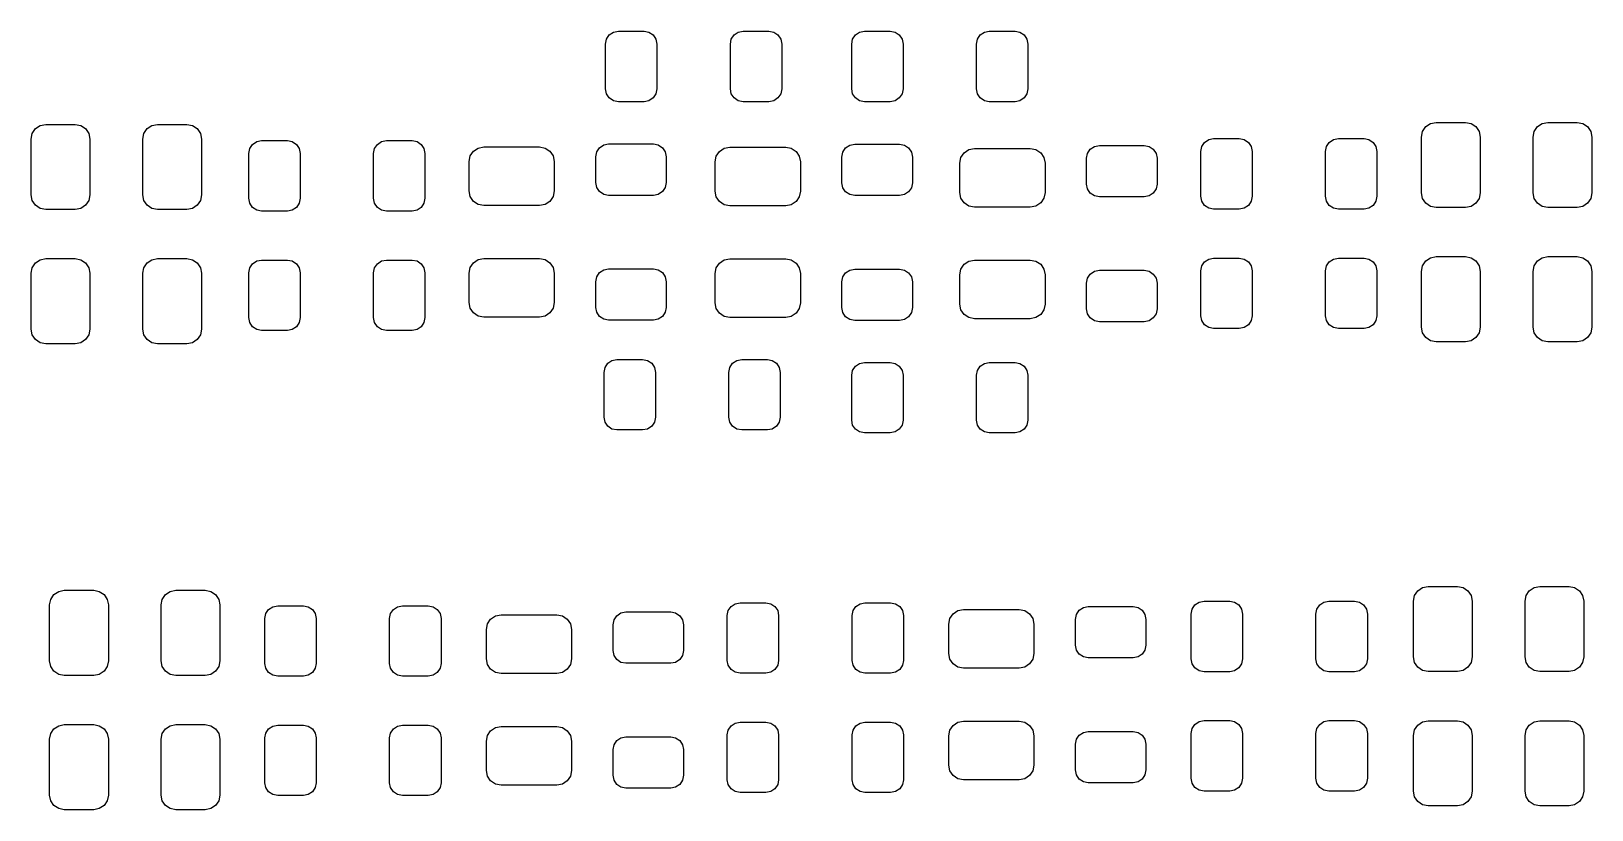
# Model space of a CAD drawing. Extents: x 5.51 to 6.56, y -3.89 to -3.37.
import ezdxf

# ---------------------------------------------------------------- set-up
doc = ezdxf.new("R2010")
doc.units = 0
doc.header["$MEASUREMENT"] = 0
doc.layers.add('BLACK', color=7, linetype='CONTINUOUS')

msp = doc.modelspace()

# ---------------------------------------------------------------- linework, layer by layer
at = {"layer": 'BLACK', "linetype": 'CONTINUOUS'}
for p, q in [((5.89415, -3.381), (5.89481, -3.3777)), ((5.89481, -3.3777), (5.89667, -3.37491)), ((5.89667, -3.37491), (5.89947, -3.37304)), ((5.89947, -3.37304), (5.90276, -3.37239)), ((5.90276, -3.37239), (5.91999, -3.37239)), ((5.91999, -3.37239), (5.92328, -3.37304)), ((5.92328, -3.37304), (5.92608, -3.37491)), ((5.92608, -3.37491), (5.92794, -3.3777)), ((5.92794, -3.3777), (5.9286, -3.381)), ((5.97781, -3.381), (5.97847, -3.3777)), ((5.97847, -3.3777), (5.98033, -3.37491)), ((5.98033, -3.37491), (5.98313, -3.37304)), ((5.98313, -3.37304), (5.98642, -3.37239)), ((5.98642, -3.37239), (6.00365, -3.37239)), ((6.00365, -3.37239), (6.00694, -3.37304)), ((6.00694, -3.37304), (6.00974, -3.37491)), ((6.00974, -3.37491), (6.0116, -3.3777)), ((6.0116, -3.3777), (6.01226, -3.381)), ((6.05915, -3.381), (6.05981, -3.3777)), ((6.05981, -3.3777), (6.06167, -3.37491)), ((6.06167, -3.37491), (6.06447, -3.37304)), ((6.06447, -3.37304), (6.06776, -3.37239)), ((6.06776, -3.37239), (6.08499, -3.37239)), ((6.08499, -3.37239), (6.08828, -3.37304)), ((6.08828, -3.37304), (6.09108, -3.37491)), ((6.09108, -3.37491), (6.09294, -3.3777)), ((6.09294, -3.3777), (6.0936, -3.381)), ((6.14281, -3.381), (6.14347, -3.3777)), ((6.14347, -3.3777), (6.14533, -3.37491)), ((6.14533, -3.37491), (6.14813, -3.37304)), ((6.14813, -3.37304), (6.15142, -3.37239)), ((6.15142, -3.37239), (6.16865, -3.37239)), ((6.16865, -3.37239), (6.17194, -3.37304)), ((6.17194, -3.37304), (6.17474, -3.37491)), ((6.17474, -3.37491), (6.1766, -3.3777)), ((6.1766, -3.3777), (6.17726, -3.381)), ((5.89415, -3.41102), (5.89415, -3.381)), ((5.9286, -3.381), (5.9286, -3.41102)), ((5.97781, -3.41102), (5.97781, -3.381)), ((6.01226, -3.381), (6.01226, -3.41102)), ((6.05915, -3.41102), (6.05915, -3.381)), ((6.0936, -3.381), (6.0936, -3.41102)), ((6.14281, -3.41102), (6.14281, -3.381)), ((6.17726, -3.381), (6.17726, -3.41102)), ((5.89481, -3.41431), (5.89415, -3.41102)), ((5.89667, -3.41711), (5.89481, -3.41431)), ((5.89947, -3.41897), (5.89667, -3.41711)), ((5.90276, -3.41963), (5.89947, -3.41897)), ((5.91999, -3.41963), (5.90276, -3.41963)), ((5.92328, -3.41897), (5.91999, -3.41963)), ((5.92608, -3.41711), (5.92328, -3.41897)), ((5.92794, -3.41431), (5.92608, -3.41711)), ((5.9286, -3.41102), (5.92794, -3.41431)), ((5.97847, -3.41431), (5.97781, -3.41102)), ((5.98033, -3.41711), (5.97847, -3.41431)), ((5.98313, -3.41897), (5.98033, -3.41711)), ((5.98642, -3.41963), (5.98313, -3.41897)), ((6.00365, -3.41963), (5.98642, -3.41963)), ((6.00694, -3.41897), (6.00365, -3.41963)), ((6.00974, -3.41711), (6.00694, -3.41897)), ((6.0116, -3.41431), (6.00974, -3.41711)), ((6.01226, -3.41102), (6.0116, -3.41431)), ((6.05981, -3.41431), (6.05915, -3.41102)), ((6.06167, -3.41711), (6.05981, -3.41431)), ((6.06447, -3.41897), (6.06167, -3.41711)), ((6.06776, -3.41963), (6.06447, -3.41897)), ((6.08499, -3.41963), (6.06776, -3.41963)), ((6.08828, -3.41897), (6.08499, -3.41963)), ((6.09108, -3.41711), (6.08828, -3.41897)), ((6.09294, -3.41431), (6.09108, -3.41711)), ((6.0936, -3.41102), (6.09294, -3.41431)), ((6.14347, -3.41431), (6.14281, -3.41102)), ((6.14533, -3.41711), (6.14347, -3.41431)), ((6.14813, -3.41897), (6.14533, -3.41711)), ((6.15142, -3.41963), (6.14813, -3.41897)), ((6.16865, -3.41963), (6.15142, -3.41963)), ((6.17194, -3.41897), (6.16865, -3.41963)), ((6.17474, -3.41711), (6.17194, -3.41897)), ((6.1766, -3.41431), (6.17474, -3.41711)), ((6.17726, -3.41102), (6.1766, -3.41431)), ((5.50914, -3.44464), (5.50989, -3.44087)), ((5.50989, -3.44087), (5.51202, -3.43768)), ((5.51202, -3.43768), (5.51521, -3.43554)), ((5.51521, -3.43554), (5.51898, -3.4348)), ((5.51898, -3.4348), (5.53867, -3.4348)), ((5.53867, -3.4348), (5.54243, -3.43554)), ((5.54243, -3.43554), (5.54563, -3.43768)), ((5.54563, -3.43768), (5.54776, -3.44087)), ((5.54776, -3.44087), (5.54851, -3.44464)), ((5.58394, -3.44464), (5.58469, -3.44087)), ((5.58469, -3.44087), (5.58682, -3.43768)), ((5.58682, -3.43768), (5.59002, -3.43554)), ((5.59002, -3.43554), (5.59378, -3.4348)), ((5.59378, -3.4348), (5.61347, -3.4348)), ((5.61347, -3.4348), (5.61724, -3.43554)), ((5.61724, -3.43554), (5.62043, -3.43768)), ((5.62043, -3.43768), (5.62256, -3.44087)), ((5.62256, -3.44087), (5.62331, -3.44464)), ((6.44112, -3.44331), (6.44187, -3.43954)), ((6.44187, -3.43954), (6.444, -3.43635)), ((6.444, -3.43635), (6.44719, -3.43421)), ((6.44719, -3.43421), (6.45096, -3.43346)), ((6.45096, -3.43346), (6.47065, -3.43346)), ((6.47065, -3.43346), (6.47441, -3.43421)), ((6.47441, -3.43421), (6.47761, -3.43635)), ((6.47761, -3.43635), (6.47974, -3.43954)), ((6.47974, -3.43954), (6.48049, -3.44331)), ((6.51592, -3.44331), (6.51667, -3.43954)), ((6.51667, -3.43954), (6.5188, -3.43635)), ((6.5188, -3.43635), (6.522, -3.43421)), ((6.522, -3.43421), (6.52576, -3.43346)), ((6.52576, -3.43346), (6.54545, -3.43346)), ((6.54545, -3.43346), (6.54922, -3.43421)), ((6.54922, -3.43421), (6.55241, -3.43635)), ((6.55241, -3.43635), (6.55454, -3.43954)), ((6.55454, -3.43954), (6.55529, -3.44331)), ((5.50914, -3.48204), (5.50914, -3.44464)), ((5.54851, -3.44464), (5.54851, -3.48204)), ((5.58394, -3.48204), (5.58394, -3.44464)), ((5.62331, -3.44464), (5.62331, -3.48204)), ((5.655, -3.45433), (5.65566, -3.45103)), ((5.65566, -3.45103), (5.65752, -3.44824)), ((5.65752, -3.44824), (5.66032, -3.44637)), ((5.66032, -3.44637), (5.66361, -3.44572)), ((5.66361, -3.44572), (5.68084, -3.44572)), ((5.68084, -3.44572), (5.68413, -3.44637)), ((5.68413, -3.44637), (5.68693, -3.44824)), ((5.68693, -3.44824), (5.68879, -3.45103)), ((5.68879, -3.45103), (5.68945, -3.45433)), ((5.73866, -3.45433), (5.73932, -3.45103)), ((5.73932, -3.45103), (5.74118, -3.44824)), ((5.74118, -3.44824), (5.74398, -3.44637)), ((5.74398, -3.44637), (5.74727, -3.44572)), ((5.74727, -3.44572), (5.7645, -3.44572)), ((5.7645, -3.44572), (5.76779, -3.44637)), ((5.76779, -3.44637), (5.77059, -3.44824)), ((5.77059, -3.44824), (5.77245, -3.45103)), ((5.77245, -3.45103), (5.77311, -3.45433)), ((5.80554, -3.4528), (5.80874, -3.45067)), ((5.80874, -3.45067), (5.8125, -3.44992)), ((5.8125, -3.44992), (5.84991, -3.44992)), ((5.84991, -3.44992), (5.85367, -3.45067)), ((5.85367, -3.45067), (5.85687, -3.4528)), ((5.88824, -3.45327), (5.89011, -3.45048)), ((5.89011, -3.45048), (5.8929, -3.44861)), ((5.8929, -3.44861), (5.89619, -3.44795)), ((5.89619, -3.44795), (5.92621, -3.44795)), ((5.92621, -3.44795), (5.92951, -3.44861)), ((5.92951, -3.44861), (5.9323, -3.45048)), ((5.9323, -3.45048), (5.93417, -3.45327)), ((5.97054, -3.45297), (5.97374, -3.45084)), ((5.97374, -3.45084), (5.9775, -3.45009)), ((5.9775, -3.45009), (6.01491, -3.45009)), ((6.01491, -3.45009), (6.01867, -3.45084)), ((6.01867, -3.45084), (6.02187, -3.45297)), ((6.05324, -3.45344), (6.05511, -3.45064)), ((6.05511, -3.45064), (6.0579, -3.44878)), ((6.0579, -3.44878), (6.06119, -3.44812)), ((6.06119, -3.44812), (6.09121, -3.44812)), ((6.09121, -3.44812), (6.09451, -3.44878)), ((6.09451, -3.44878), (6.0973, -3.45064)), ((6.0973, -3.45064), (6.09917, -3.45344)), ((6.13454, -3.4538), (6.13774, -3.45167)), ((6.13774, -3.45167), (6.1415, -3.45092)), ((6.1415, -3.45092), (6.17891, -3.45092)), ((6.17891, -3.45092), (6.18267, -3.45167)), ((6.18267, -3.45167), (6.18587, -3.4538)), ((6.21724, -3.45427), (6.21911, -3.45148)), ((6.21911, -3.45148), (6.2219, -3.44961)), ((6.2219, -3.44961), (6.22519, -3.44895)), ((6.22519, -3.44895), (6.25521, -3.44895)), ((6.25521, -3.44895), (6.25851, -3.44961)), ((6.25851, -3.44961), (6.2613, -3.45148)), ((6.2613, -3.45148), (6.26317, -3.45427)), ((6.29315, -3.453), (6.29381, -3.4497)), ((6.29381, -3.4497), (6.29567, -3.44691)), ((6.29567, -3.44691), (6.29847, -3.44504)), ((6.29847, -3.44504), (6.30176, -3.44439)), ((6.30176, -3.44439), (6.31899, -3.44439)), ((6.31899, -3.44439), (6.32228, -3.44504)), ((6.32228, -3.44504), (6.32508, -3.44691)), ((6.32508, -3.44691), (6.32694, -3.4497)), ((6.32694, -3.4497), (6.3276, -3.453)), ((6.37681, -3.453), (6.37747, -3.4497)), ((6.37747, -3.4497), (6.37933, -3.44691)), ((6.37933, -3.44691), (6.38213, -3.44504)), ((6.38213, -3.44504), (6.38542, -3.44439)), ((6.38542, -3.44439), (6.40265, -3.44439)), ((6.40265, -3.44439), (6.40594, -3.44504)), ((6.40594, -3.44504), (6.40874, -3.44691)), ((6.40874, -3.44691), (6.4106, -3.4497)), ((6.4106, -3.4497), (6.41126, -3.453)), ((6.44112, -3.48071), (6.44112, -3.44331)), ((6.48049, -3.44331), (6.48049, -3.48071)), ((6.51592, -3.48071), (6.51592, -3.44331)), ((6.55529, -3.44331), (6.55529, -3.48071)), ((5.655, -3.48435), (5.655, -3.45433)), ((5.68945, -3.45433), (5.68945, -3.48435)), ((5.73866, -3.48435), (5.73866, -3.45433)), ((5.77311, -3.45433), (5.77311, -3.48435)), ((5.80266, -3.45976), (5.80341, -3.456)), ((5.80266, -3.47945), (5.80266, -3.45976)), ((5.80341, -3.456), (5.80554, -3.4528)), ((5.85687, -3.4528), (5.859, -3.456)), ((5.859, -3.456), (5.85975, -3.45976)), ((5.85975, -3.45976), (5.85975, -3.47945)), ((5.88758, -3.45656), (5.88824, -3.45327)), ((5.88758, -3.47379), (5.88758, -3.45656)), ((5.93417, -3.45327), (5.93483, -3.45656)), ((5.93483, -3.45656), (5.93483, -3.47379)), ((5.96766, -3.45993), (5.96841, -3.45617)), ((5.96766, -3.47962), (5.96766, -3.45993)), ((5.96841, -3.45617), (5.97054, -3.45297)), ((6.02187, -3.45297), (6.024, -3.45617)), ((6.024, -3.45617), (6.02475, -3.45993)), ((6.02475, -3.45993), (6.02475, -3.47962)), ((6.05258, -3.45673), (6.05324, -3.45344)), ((6.05258, -3.47396), (6.05258, -3.45673)), ((6.09917, -3.45344), (6.09983, -3.45673)), ((6.09983, -3.45673), (6.09983, -3.47396)), ((6.13166, -3.46076), (6.13241, -3.457)), ((6.13166, -3.48045), (6.13166, -3.46076)), ((6.13241, -3.457), (6.13454, -3.4538)), ((6.18587, -3.4538), (6.188, -3.457)), ((6.188, -3.457), (6.18875, -3.46076)), ((6.18875, -3.46076), (6.18875, -3.48045)), ((6.21658, -3.45756), (6.21724, -3.45427)), ((6.21658, -3.47479), (6.21658, -3.45756)), ((6.26317, -3.45427), (6.26383, -3.45756)), ((6.26383, -3.45756), (6.26383, -3.47479)), ((6.29315, -3.48302), (6.29315, -3.453)), ((6.3276, -3.453), (6.3276, -3.48302)), ((6.37681, -3.48302), (6.37681, -3.453)), ((6.41126, -3.453), (6.41126, -3.48302)), ((5.50989, -3.48581), (5.50914, -3.48204)), ((5.54851, -3.48204), (5.54776, -3.48581)), ((5.58469, -3.48581), (5.58394, -3.48204)), ((5.62331, -3.48204), (5.62256, -3.48581)), ((5.80341, -3.48322), (5.80266, -3.47945)), ((5.80554, -3.48641), (5.80341, -3.48322)), ((5.859, -3.48322), (5.85687, -3.48641)), ((5.85975, -3.47945), (5.859, -3.48322)), ((5.88824, -3.47709), (5.88758, -3.47379)), ((5.89011, -3.47988), (5.88824, -3.47709)), ((5.8929, -3.48175), (5.89011, -3.47988)), ((5.89619, -3.4824), (5.8929, -3.48175)), ((5.92621, -3.4824), (5.89619, -3.4824)), ((5.92951, -3.48175), (5.92621, -3.4824)), ((5.9323, -3.47988), (5.92951, -3.48175)), ((5.93417, -3.47709), (5.9323, -3.47988)), ((5.93483, -3.47379), (5.93417, -3.47709)), ((5.96841, -3.48338), (5.96766, -3.47962)), ((5.97054, -3.48658), (5.96841, -3.48338)), ((6.024, -3.48338), (6.02187, -3.48658)), ((6.02475, -3.47962), (6.024, -3.48338)), ((6.05324, -3.47725), (6.05258, -3.47396)), ((6.05511, -3.48005), (6.05324, -3.47725)), ((6.0579, -3.48192), (6.05511, -3.48005)), ((6.06119, -3.48257), (6.0579, -3.48192)), ((6.09121, -3.48257), (6.06119, -3.48257)), ((6.09451, -3.48192), (6.09121, -3.48257)), ((6.0973, -3.48005), (6.09451, -3.48192)), ((6.09917, -3.47725), (6.0973, -3.48005)), ((6.09983, -3.47396), (6.09917, -3.47725)), ((6.13241, -3.48422), (6.13166, -3.48045)), ((6.18875, -3.48045), (6.188, -3.48422)), ((6.21724, -3.47809), (6.21658, -3.47479)), ((6.21911, -3.48088), (6.21724, -3.47809)), ((6.2219, -3.48275), (6.21911, -3.48088)), ((6.22519, -3.4834), (6.2219, -3.48275)), ((6.25521, -3.4834), (6.22519, -3.4834)), ((6.25851, -3.48275), (6.25521, -3.4834)), ((6.2613, -3.48088), (6.25851, -3.48275)), ((6.26317, -3.47809), (6.2613, -3.48088)), ((6.26383, -3.47479), (6.26317, -3.47809)), ((6.29381, -3.48631), (6.29315, -3.48302)), ((6.3276, -3.48302), (6.32694, -3.48631)), ((6.37747, -3.48631), (6.37681, -3.48302)), ((6.41126, -3.48302), (6.4106, -3.48631)), ((6.44187, -3.48448), (6.44112, -3.48071)), ((6.48049, -3.48071), (6.47974, -3.48448)), ((6.51667, -3.48448), (6.51592, -3.48071)), ((6.55529, -3.48071), (6.55454, -3.48448)), ((5.51202, -3.489), (5.50989, -3.48581)), ((5.51521, -3.49113), (5.51202, -3.489)), ((5.51898, -3.49188), (5.51521, -3.49113)), ((5.53867, -3.49188), (5.51898, -3.49188)), ((5.54243, -3.49113), (5.53867, -3.49188)), ((5.54563, -3.489), (5.54243, -3.49113)), ((5.54776, -3.48581), (5.54563, -3.489)), ((5.58682, -3.489), (5.58469, -3.48581)), ((5.59002, -3.49113), (5.58682, -3.489)), ((5.59378, -3.49188), (5.59002, -3.49113)), ((5.61347, -3.49188), (5.59378, -3.49188)), ((5.61724, -3.49113), (5.61347, -3.49188)), ((5.62043, -3.489), (5.61724, -3.49113)), ((5.62256, -3.48581), (5.62043, -3.489)), ((5.65566, -3.48764), (5.655, -3.48435)), ((5.65752, -3.49044), (5.65566, -3.48764)), ((5.66032, -3.49231), (5.65752, -3.49044)), ((5.66361, -3.49296), (5.66032, -3.49231)), ((5.68084, -3.49296), (5.66361, -3.49296)), ((5.68413, -3.49231), (5.68084, -3.49296)), ((5.68693, -3.49044), (5.68413, -3.49231)), ((5.68879, -3.48764), (5.68693, -3.49044)), ((5.68945, -3.48435), (5.68879, -3.48764)), ((5.73932, -3.48764), (5.73866, -3.48435)), ((5.74118, -3.49044), (5.73932, -3.48764)), ((5.74398, -3.49231), (5.74118, -3.49044)), ((5.74727, -3.49296), (5.74398, -3.49231)), ((5.7645, -3.49296), (5.74727, -3.49296)), ((5.76779, -3.49231), (5.7645, -3.49296)), ((5.77059, -3.49044), (5.76779, -3.49231)), ((5.77245, -3.48764), (5.77059, -3.49044)), ((5.77311, -3.48435), (5.77245, -3.48764)), ((5.80874, -3.48854), (5.80554, -3.48641)), ((5.8125, -3.48929), (5.80874, -3.48854)), ((5.84991, -3.48929), (5.8125, -3.48929)), ((5.85367, -3.48854), (5.84991, -3.48929)), ((5.85687, -3.48641), (5.85367, -3.48854)), ((5.97374, -3.48871), (5.97054, -3.48658)), ((5.9775, -3.48946), (5.97374, -3.48871)), ((6.01491, -3.48946), (5.9775, -3.48946)), ((6.01867, -3.48871), (6.01491, -3.48946)), ((6.02187, -3.48658), (6.01867, -3.48871)), ((6.13454, -3.48741), (6.13241, -3.48422)), ((6.13774, -3.48954), (6.13454, -3.48741)), ((6.1415, -3.49029), (6.13774, -3.48954)), ((6.17891, -3.49029), (6.1415, -3.49029)), ((6.18267, -3.48954), (6.17891, -3.49029)), ((6.18587, -3.48741), (6.18267, -3.48954)), ((6.188, -3.48422), (6.18587, -3.48741)), ((6.29567, -3.48911), (6.29381, -3.48631)), ((6.29847, -3.49097), (6.29567, -3.48911)), ((6.30176, -3.49163), (6.29847, -3.49097)), ((6.31899, -3.49163), (6.30176, -3.49163)), ((6.32228, -3.49097), (6.31899, -3.49163)), ((6.32508, -3.48911), (6.32228, -3.49097)), ((6.32694, -3.48631), (6.32508, -3.48911)), ((6.37933, -3.48911), (6.37747, -3.48631)), ((6.38213, -3.49097), (6.37933, -3.48911)), ((6.38542, -3.49163), (6.38213, -3.49097)), ((6.40265, -3.49163), (6.38542, -3.49163)), ((6.40594, -3.49097), (6.40265, -3.49163)), ((6.40874, -3.48911), (6.40594, -3.49097)), ((6.4106, -3.48631), (6.40874, -3.48911)), ((6.444, -3.48767), (6.44187, -3.48448)), ((6.44719, -3.4898), (6.444, -3.48767)), ((6.45096, -3.49055), (6.44719, -3.4898)), ((6.47065, -3.49055), (6.45096, -3.49055)), ((6.47441, -3.4898), (6.47065, -3.49055)), ((6.47761, -3.48767), (6.47441, -3.4898)), ((6.47974, -3.48448), (6.47761, -3.48767)), ((6.5188, -3.48767), (6.51667, -3.48448)), ((6.522, -3.4898), (6.5188, -3.48767)), ((6.52576, -3.49055), (6.522, -3.4898)), ((6.54545, -3.49055), (6.52576, -3.49055)), ((6.54922, -3.4898), (6.54545, -3.49055)), ((6.55241, -3.48767), (6.54922, -3.4898)), ((6.55454, -3.48448), (6.55241, -3.48767)), ((5.51521, -3.52554), (5.51898, -3.5248)), ((5.51898, -3.5248), (5.53867, -3.5248)), ((5.53867, -3.5248), (5.54243, -3.52554)), ((5.59002, -3.52554), (5.59378, -3.5248)), ((5.59378, -3.5248), (5.61347, -3.5248)), ((5.61347, -3.5248), (5.61724, -3.52554)), ((5.80554, -3.52761), (5.80874, -3.52547)), ((5.80874, -3.52547), (5.8125, -3.52472)), ((5.8125, -3.52472), (5.84991, -3.52472)), ((5.84991, -3.52472), (5.85367, -3.52547)), ((5.85367, -3.52547), (5.85687, -3.52761)), ((5.97374, -3.52564), (5.9775, -3.52489)), ((5.9775, -3.52489), (6.01491, -3.52489)), ((6.01491, -3.52489), (6.01867, -3.52564)), ((6.29567, -3.52691), (6.29847, -3.52504)), ((6.29847, -3.52504), (6.30176, -3.52439)), ((6.30176, -3.52439), (6.31899, -3.52439)), ((6.31899, -3.52439), (6.32228, -3.52504)), ((6.32228, -3.52504), (6.32508, -3.52691)), ((6.37933, -3.52691), (6.38213, -3.52504)), ((6.38213, -3.52504), (6.38542, -3.52439)), ((6.38542, -3.52439), (6.40265, -3.52439)), ((6.40265, -3.52439), (6.40594, -3.52504)), ((6.40594, -3.52504), (6.40874, -3.52691)), ((6.444, -3.52635), (6.44719, -3.52421)), ((6.44719, -3.52421), (6.45096, -3.52346)), ((6.45096, -3.52346), (6.47065, -3.52346)), ((6.47065, -3.52346), (6.47441, -3.52421)), ((6.47441, -3.52421), (6.47761, -3.52635)), ((6.5188, -3.52635), (6.522, -3.52421)), ((6.522, -3.52421), (6.52576, -3.52346)), ((6.52576, -3.52346), (6.54545, -3.52346)), ((6.54545, -3.52346), (6.54922, -3.52421)), ((6.54922, -3.52421), (6.55241, -3.52635)), ((5.50914, -3.53464), (5.50989, -3.53087)), ((5.50914, -3.57204), (5.50914, -3.53464)), ((5.50989, -3.53087), (5.51202, -3.52768)), ((5.51202, -3.52768), (5.51521, -3.52554)), ((5.54243, -3.52554), (5.54563, -3.52768)), ((5.54563, -3.52768), (5.54776, -3.53087)), ((5.54776, -3.53087), (5.54851, -3.53464)), ((5.54851, -3.53464), (5.54851, -3.57204)), ((5.58394, -3.53464), (5.58469, -3.53087)), ((5.58394, -3.57204), (5.58394, -3.53464)), ((5.58469, -3.53087), (5.58682, -3.52768)), ((5.58682, -3.52768), (5.59002, -3.52554)), ((5.61724, -3.52554), (5.62043, -3.52768)), ((5.62043, -3.52768), (5.62256, -3.53087)), ((5.62256, -3.53087), (5.62331, -3.53464)), ((5.62331, -3.53464), (5.62331, -3.57204)), ((5.655, -3.53433), (5.65566, -3.53103)), ((5.655, -3.56435), (5.655, -3.53433)), ((5.65566, -3.53103), (5.65752, -3.52824)), ((5.65752, -3.52824), (5.66032, -3.52637)), ((5.66032, -3.52637), (5.66361, -3.52572)), ((5.66361, -3.52572), (5.68084, -3.52572)), ((5.68084, -3.52572), (5.68413, -3.52637)), ((5.68413, -3.52637), (5.68693, -3.52824)), ((5.68693, -3.52824), (5.68879, -3.53103)), ((5.68879, -3.53103), (5.68945, -3.53433)), ((5.68945, -3.53433), (5.68945, -3.56435)), ((5.73866, -3.53433), (5.73932, -3.53103)), ((5.73866, -3.56435), (5.73866, -3.53433)), ((5.73932, -3.53103), (5.74118, -3.52824)), ((5.74118, -3.52824), (5.74398, -3.52637)), ((5.74398, -3.52637), (5.74727, -3.52572)), ((5.74727, -3.52572), (5.7645, -3.52572)), ((5.7645, -3.52572), (5.76779, -3.52637)), ((5.76779, -3.52637), (5.77059, -3.52824)), ((5.77059, -3.52824), (5.77245, -3.53103)), ((5.77245, -3.53103), (5.77311, -3.53433)), ((5.77311, -3.53433), (5.77311, -3.56435)), ((5.80266, -3.53457), (5.80341, -3.5308)), ((5.80266, -3.55425), (5.80266, -3.53457)), ((5.80341, -3.5308), (5.80554, -3.52761)), ((5.85687, -3.52761), (5.859, -3.5308)), ((5.859, -3.5308), (5.85975, -3.53457)), ((5.85975, -3.53457), (5.85975, -3.55425)), ((5.88824, -3.53693), (5.89011, -3.53414)), ((5.89011, -3.53414), (5.8929, -3.53227)), ((5.8929, -3.53227), (5.89619, -3.53161)), ((5.89619, -3.53161), (5.92621, -3.53161)), ((5.92621, -3.53161), (5.92951, -3.53227)), ((5.92951, -3.53227), (5.9323, -3.53414)), ((5.9323, -3.53414), (5.93417, -3.53693)), ((5.96766, -3.53474), (5.96841, -3.53097)), ((5.96766, -3.55442), (5.96766, -3.53474)), ((5.96841, -3.53097), (5.97054, -3.52778)), ((5.97054, -3.52778), (5.97374, -3.52564)), ((6.01867, -3.52564), (6.02187, -3.52778)), ((6.02187, -3.52778), (6.024, -3.53097)), ((6.024, -3.53097), (6.02475, -3.53474)), ((6.02475, -3.53474), (6.02475, -3.55442)), ((6.05324, -3.5371), (6.05511, -3.53431)), ((6.05511, -3.53431), (6.0579, -3.53244)), ((6.0579, -3.53244), (6.06119, -3.53178)), ((6.06119, -3.53178), (6.09121, -3.53178)), ((6.09121, -3.53178), (6.09451, -3.53244)), ((6.09451, -3.53244), (6.0973, -3.53431)), ((6.0973, -3.53431), (6.09917, -3.5371)), ((6.13166, -3.53557), (6.13241, -3.5318)), ((6.13166, -3.55525), (6.13166, -3.53557)), ((6.13241, -3.5318), (6.13454, -3.52861)), ((6.13454, -3.52861), (6.13774, -3.52647)), ((6.13774, -3.52647), (6.1415, -3.52572)), ((6.1415, -3.52572), (6.17891, -3.52572)), ((6.17891, -3.52572), (6.18267, -3.52647)), ((6.18267, -3.52647), (6.18587, -3.52861)), ((6.18587, -3.52861), (6.188, -3.5318)), ((6.188, -3.5318), (6.18875, -3.53557)), ((6.18875, -3.53557), (6.18875, -3.55525)), ((6.21724, -3.53793), (6.21911, -3.53514)), ((6.21911, -3.53514), (6.2219, -3.53327)), ((6.2219, -3.53327), (6.22519, -3.53261)), ((6.22519, -3.53261), (6.25521, -3.53261)), ((6.25521, -3.53261), (6.25851, -3.53327)), ((6.25851, -3.53327), (6.2613, -3.53514)), ((6.2613, -3.53514), (6.26317, -3.53793)), ((6.29315, -3.533), (6.29381, -3.5297)), ((6.29315, -3.56302), (6.29315, -3.533)), ((6.29381, -3.5297), (6.29567, -3.52691)), ((6.32508, -3.52691), (6.32694, -3.5297)), ((6.32694, -3.5297), (6.3276, -3.533)), ((6.3276, -3.533), (6.3276, -3.56302)), ((6.37681, -3.533), (6.37747, -3.5297)), ((6.37681, -3.56302), (6.37681, -3.533)), ((6.37747, -3.5297), (6.37933, -3.52691)), ((6.40874, -3.52691), (6.4106, -3.5297)), ((6.4106, -3.5297), (6.41126, -3.533)), ((6.41126, -3.533), (6.41126, -3.56302)), ((6.44112, -3.53331), (6.44187, -3.52954)), ((6.44112, -3.57071), (6.44112, -3.53331)), ((6.44187, -3.52954), (6.444, -3.52635)), ((6.47761, -3.52635), (6.47974, -3.52954)), ((6.47974, -3.52954), (6.48049, -3.53331)), ((6.48049, -3.53331), (6.48049, -3.57071)), ((6.51592, -3.53331), (6.51667, -3.52954)), ((6.51592, -3.57071), (6.51592, -3.53331)), ((6.51667, -3.52954), (6.5188, -3.52635)), ((6.55241, -3.52635), (6.55454, -3.52954)), ((6.55454, -3.52954), (6.55529, -3.53331)), ((6.55529, -3.53331), (6.55529, -3.57071)), ((5.88758, -3.54023), (5.88824, -3.53693)), ((5.88758, -3.55745), (5.88758, -3.54023)), ((5.93417, -3.53693), (5.93483, -3.54023)), ((5.93483, -3.54023), (5.93483, -3.55745)), ((6.05258, -3.5404), (6.05324, -3.5371)), ((6.05258, -3.55762), (6.05258, -3.5404)), ((6.09917, -3.5371), (6.09983, -3.5404)), ((6.09983, -3.5404), (6.09983, -3.55762)), ((6.21658, -3.54123), (6.21724, -3.53793)), ((6.21658, -3.55845), (6.21658, -3.54123)), ((6.26317, -3.53793), (6.26383, -3.54123)), ((6.26383, -3.54123), (6.26383, -3.55845)), ((5.80341, -3.55802), (5.80266, -3.55425)), ((5.85975, -3.55425), (5.859, -3.55802)), ((5.96841, -3.55819), (5.96766, -3.55442)), ((6.02475, -3.55442), (6.024, -3.55819)), ((6.13241, -3.55902), (6.13166, -3.55525)), ((6.18875, -3.55525), (6.188, -3.55902)), ((5.65566, -3.56764), (5.655, -3.56435)), ((5.68945, -3.56435), (5.68879, -3.56764)), ((5.73932, -3.56764), (5.73866, -3.56435)), ((5.77311, -3.56435), (5.77245, -3.56764)), ((5.80554, -3.56121), (5.80341, -3.55802)), ((5.80874, -3.56335), (5.80554, -3.56121)), ((5.8125, -3.56409), (5.80874, -3.56335)), ((5.84991, -3.56409), (5.8125, -3.56409)), ((5.85367, -3.56335), (5.84991, -3.56409)), ((5.85687, -3.56121), (5.85367, -3.56335)), ((5.859, -3.55802), (5.85687, -3.56121)), ((5.88824, -3.56075), (5.88758, -3.55745)), ((5.89011, -3.56354), (5.88824, -3.56075)), ((5.8929, -3.56541), (5.89011, -3.56354)), ((5.89619, -3.56606), (5.8929, -3.56541)), ((5.92621, -3.56606), (5.89619, -3.56606)), ((5.92951, -3.56541), (5.92621, -3.56606)), ((5.9323, -3.56354), (5.92951, -3.56541)), ((5.93417, -3.56075), (5.9323, -3.56354)), ((5.93483, -3.55745), (5.93417, -3.56075)), ((5.97054, -3.56138), (5.96841, -3.55819)), ((5.97374, -3.56351), (5.97054, -3.56138)), ((5.9775, -3.56426), (5.97374, -3.56351)), ((6.01491, -3.56426), (5.9775, -3.56426)), ((6.01867, -3.56351), (6.01491, -3.56426)), ((6.02187, -3.56138), (6.01867, -3.56351)), ((6.024, -3.55819), (6.02187, -3.56138)), ((6.05324, -3.56092), (6.05258, -3.55762)), ((6.05511, -3.56371), (6.05324, -3.56092)), ((6.0579, -3.56558), (6.05511, -3.56371)), ((6.06119, -3.56623), (6.0579, -3.56558)), ((6.09121, -3.56623), (6.06119, -3.56623)), ((6.09451, -3.56558), (6.09121, -3.56623)), ((6.0973, -3.56371), (6.09451, -3.56558)), ((6.09917, -3.56092), (6.0973, -3.56371)), ((6.09983, -3.55762), (6.09917, -3.56092)), ((6.13454, -3.56221), (6.13241, -3.55902)), ((6.13774, -3.56435), (6.13454, -3.56221)), ((6.1415, -3.56509), (6.13774, -3.56435)), ((6.17891, -3.56509), (6.1415, -3.56509)), ((6.18267, -3.56435), (6.17891, -3.56509)), ((6.18587, -3.56221), (6.18267, -3.56435)), ((6.188, -3.55902), (6.18587, -3.56221)), ((6.21724, -3.56175), (6.21658, -3.55845)), ((6.21911, -3.56454), (6.21724, -3.56175)), ((6.2219, -3.56641), (6.21911, -3.56454)), ((6.22519, -3.56706), (6.2219, -3.56641)), ((6.25521, -3.56706), (6.22519, -3.56706)), ((6.25851, -3.56641), (6.25521, -3.56706)), ((6.2613, -3.56454), (6.25851, -3.56641)), ((6.26317, -3.56175), (6.2613, -3.56454)), ((6.26383, -3.55845), (6.26317, -3.56175)), ((6.29381, -3.56631), (6.29315, -3.56302)), ((6.29567, -3.56911), (6.29381, -3.56631)), ((6.32694, -3.56631), (6.32508, -3.56911)), ((6.3276, -3.56302), (6.32694, -3.56631)), ((6.37747, -3.56631), (6.37681, -3.56302)), ((6.37933, -3.56911), (6.37747, -3.56631)), ((6.4106, -3.56631), (6.40874, -3.56911)), ((6.41126, -3.56302), (6.4106, -3.56631)), ((5.50989, -3.57581), (5.50914, -3.57204)), ((5.51202, -3.579), (5.50989, -3.57581)), ((5.54776, -3.57581), (5.54563, -3.579)), ((5.54851, -3.57204), (5.54776, -3.57581)), ((5.58469, -3.57581), (5.58394, -3.57204)), ((5.58682, -3.579), (5.58469, -3.57581)), ((5.62256, -3.57581), (5.62043, -3.579)), ((5.62331, -3.57204), (5.62256, -3.57581)), ((5.65752, -3.57044), (5.65566, -3.56764)), ((5.66032, -3.57231), (5.65752, -3.57044)), ((5.66361, -3.57296), (5.66032, -3.57231)), ((5.68084, -3.57296), (5.66361, -3.57296)), ((5.68413, -3.57231), (5.68084, -3.57296)), ((5.68693, -3.57044), (5.68413, -3.57231)), ((5.68879, -3.56764), (5.68693, -3.57044)), ((5.74118, -3.57044), (5.73932, -3.56764)), ((5.74398, -3.57231), (5.74118, -3.57044)), ((5.74727, -3.57296), (5.74398, -3.57231)), ((5.7645, -3.57296), (5.74727, -3.57296)), ((5.76779, -3.57231), (5.7645, -3.57296)), ((5.77059, -3.57044), (5.76779, -3.57231)), ((5.77245, -3.56764), (5.77059, -3.57044)), ((6.29847, -3.57097), (6.29567, -3.56911)), ((6.30176, -3.57163), (6.29847, -3.57097)), ((6.31899, -3.57163), (6.30176, -3.57163)), ((6.32228, -3.57097), (6.31899, -3.57163)), ((6.32508, -3.56911), (6.32228, -3.57097)), ((6.38213, -3.57097), (6.37933, -3.56911)), ((6.38542, -3.57163), (6.38213, -3.57097)), ((6.40265, -3.57163), (6.38542, -3.57163)), ((6.40594, -3.57097), (6.40265, -3.57163)), ((6.40874, -3.56911), (6.40594, -3.57097)), ((6.44187, -3.57448), (6.44112, -3.57071)), ((6.444, -3.57767), (6.44187, -3.57448)), ((6.44719, -3.5798), (6.444, -3.57767)), ((6.47761, -3.57767), (6.47441, -3.5798)), ((6.47974, -3.57448), (6.47761, -3.57767)), ((6.48049, -3.57071), (6.47974, -3.57448)), ((6.51667, -3.57448), (6.51592, -3.57071)), ((6.5188, -3.57767), (6.51667, -3.57448)), ((6.522, -3.5798), (6.5188, -3.57767)), ((6.55241, -3.57767), (6.54922, -3.5798)), ((6.55454, -3.57448), (6.55241, -3.57767)), ((6.55529, -3.57071), (6.55454, -3.57448)), ((5.51521, -3.58113), (5.51202, -3.579)), ((5.51898, -3.58188), (5.51521, -3.58113)), ((5.53867, -3.58188), (5.51898, -3.58188)), ((5.54243, -3.58113), (5.53867, -3.58188)), ((5.54563, -3.579), (5.54243, -3.58113)), ((5.59002, -3.58113), (5.58682, -3.579)), ((5.59378, -3.58188), (5.59002, -3.58113)), ((5.61347, -3.58188), (5.59378, -3.58188)), ((5.61724, -3.58113), (5.61347, -3.58188)), ((5.62043, -3.579), (5.61724, -3.58113)), ((6.45096, -3.58055), (6.44719, -3.5798)), ((6.47065, -3.58055), (6.45096, -3.58055)), ((6.47441, -3.5798), (6.47065, -3.58055)), ((6.52576, -3.58055), (6.522, -3.5798)), ((6.54545, -3.58055), (6.52576, -3.58055)), ((6.54922, -3.5798), (6.54545, -3.58055)), ((5.89315, -3.601), (5.89381, -3.5977)), ((5.89381, -3.5977), (5.89567, -3.59491)), ((5.89567, -3.59491), (5.89847, -3.59304)), ((5.89847, -3.59304), (5.90176, -3.59239)), ((5.90176, -3.59239), (5.91899, -3.59239)), ((5.91899, -3.59239), (5.92228, -3.59304)), ((5.92228, -3.59304), (5.92508, -3.59491)), ((5.92508, -3.59491), (5.92694, -3.5977)), ((5.92694, -3.5977), (5.9276, -3.601)), ((5.97681, -3.601), (5.97747, -3.5977)), ((5.97747, -3.5977), (5.97933, -3.59491)), ((5.97933, -3.59491), (5.98213, -3.59304)), ((5.98213, -3.59304), (5.98542, -3.59239)), ((5.98542, -3.59239), (6.00265, -3.59239)), ((6.00265, -3.59239), (6.00594, -3.59304)), ((6.00594, -3.59304), (6.00874, -3.59491)), ((6.00874, -3.59491), (6.0106, -3.5977)), ((6.0106, -3.5977), (6.01126, -3.601)), ((6.05981, -3.5997), (6.06167, -3.59691)), ((6.06167, -3.59691), (6.06447, -3.59504)), ((6.06447, -3.59504), (6.06776, -3.59439)), ((6.06776, -3.59439), (6.08499, -3.59439)), ((6.08499, -3.59439), (6.08828, -3.59504)), ((6.08828, -3.59504), (6.09108, -3.59691)), ((6.09108, -3.59691), (6.09294, -3.5997)), ((6.14347, -3.5997), (6.14533, -3.59691)), ((6.14533, -3.59691), (6.14813, -3.59504)), ((6.14813, -3.59504), (6.15142, -3.59439)), ((6.15142, -3.59439), (6.16865, -3.59439)), ((6.16865, -3.59439), (6.17194, -3.59504)), ((6.17194, -3.59504), (6.17474, -3.59691)), ((6.17474, -3.59691), (6.1766, -3.5997)), ((5.89315, -3.63102), (5.89315, -3.601)), ((5.9276, -3.601), (5.9276, -3.63102)), ((5.97681, -3.63102), (5.97681, -3.601)), ((6.01126, -3.601), (6.01126, -3.63102)), ((6.05915, -3.603), (6.05981, -3.5997)), ((6.05915, -3.63302), (6.05915, -3.603)), ((6.09294, -3.5997), (6.0936, -3.603)), ((6.0936, -3.603), (6.0936, -3.63302)), ((6.14281, -3.603), (6.14347, -3.5997)), ((6.14281, -3.63302), (6.14281, -3.603)), ((6.1766, -3.5997), (6.17726, -3.603)), ((6.17726, -3.603), (6.17726, -3.63302)), ((5.89381, -3.63431), (5.89315, -3.63102)), ((5.89567, -3.63711), (5.89381, -3.63431)), ((5.89847, -3.63897), (5.89567, -3.63711)), ((5.90176, -3.63963), (5.89847, -3.63897)), ((5.91899, -3.63963), (5.90176, -3.63963)), ((5.92228, -3.63897), (5.91899, -3.63963)), ((5.92508, -3.63711), (5.92228, -3.63897)), ((5.92694, -3.63431), (5.92508, -3.63711)), ((5.9276, -3.63102), (5.92694, -3.63431)), ((5.97747, -3.63431), (5.97681, -3.63102)), ((5.97933, -3.63711), (5.97747, -3.63431)), ((5.98213, -3.63897), (5.97933, -3.63711)), ((5.98542, -3.63963), (5.98213, -3.63897)), ((6.00265, -3.63963), (5.98542, -3.63963)), ((6.00594, -3.63897), (6.00265, -3.63963)), ((6.00874, -3.63711), (6.00594, -3.63897)), ((6.0106, -3.63431), (6.00874, -3.63711)), ((6.01126, -3.63102), (6.0106, -3.63431)), ((6.05981, -3.63631), (6.05915, -3.63302)), ((6.06167, -3.63911), (6.05981, -3.63631)), ((6.06447, -3.64097), (6.06167, -3.63911)), ((6.09108, -3.63911), (6.08828, -3.64097)), ((6.09294, -3.63631), (6.09108, -3.63911)), ((6.0936, -3.63302), (6.09294, -3.63631)), ((6.14347, -3.63631), (6.14281, -3.63302)), ((6.14533, -3.63911), (6.14347, -3.63631)), ((6.14813, -3.64097), (6.14533, -3.63911)), ((6.17474, -3.63911), (6.17194, -3.64097)), ((6.1766, -3.63631), (6.17474, -3.63911)), ((6.17726, -3.63302), (6.1766, -3.63631)), ((6.06776, -3.64163), (6.06447, -3.64097)), ((6.08499, -3.64163), (6.06776, -3.64163)), ((6.08828, -3.64097), (6.08499, -3.64163)), ((6.15142, -3.64163), (6.14813, -3.64097)), ((6.16865, -3.64163), (6.15142, -3.64163)), ((6.17194, -3.64097), (6.16865, -3.64163)), ((6.4386, -3.74735), (6.44179, -3.74521)), ((6.44179, -3.74521), (6.44556, -3.74446)), ((6.44556, -3.74446), (6.46524, -3.74446)), ((6.46524, -3.74446), (6.46901, -3.74521)), ((6.46901, -3.74521), (6.4722, -3.74735)), ((6.5134, -3.74735), (6.5166, -3.74521)), ((6.5166, -3.74521), (6.52036, -3.74446)), ((6.52036, -3.74446), (6.54005, -3.74446)), ((6.54005, -3.74446), (6.54381, -3.74521)), ((6.54381, -3.74521), (6.54701, -3.74735)), ((5.52148, -3.75691), (5.52223, -3.75314)), ((5.52223, -3.75314), (5.52436, -3.74995)), ((5.52436, -3.74995), (5.52756, -3.74781)), ((5.52756, -3.74781), (5.53132, -3.74706)), ((5.53132, -3.74706), (5.55101, -3.74706)), ((5.55101, -3.74706), (5.55477, -3.74781)), ((5.55477, -3.74781), (5.55797, -3.74995)), ((5.55797, -3.74995), (5.5601, -3.75314)), ((5.5601, -3.75314), (5.56085, -3.75691)), ((5.59628, -3.75691), (5.59703, -3.75314)), ((5.59703, -3.75314), (5.59917, -3.74995)), ((5.59917, -3.74995), (5.60236, -3.74781)), ((5.60236, -3.74781), (5.60613, -3.74706)), ((5.60613, -3.74706), (5.62581, -3.74706)), ((5.62581, -3.74706), (5.62958, -3.74781)), ((5.62958, -3.74781), (5.63277, -3.74995)), ((5.63277, -3.74995), (5.6349, -3.75314)), ((5.6349, -3.75314), (5.63565, -3.75691)), ((5.98106, -3.75604), (5.98436, -3.75539)), ((5.98436, -3.75539), (6.00158, -3.75539)), ((6.00158, -3.75539), (6.00488, -3.75604)), ((6.06473, -3.75604), (6.06802, -3.75539)), ((6.06802, -3.75539), (6.08525, -3.75539)), ((6.08525, -3.75539), (6.08854, -3.75604)), ((6.28927, -3.75691), (6.29206, -3.75504)), ((6.29206, -3.75504), (6.29536, -3.75439)), ((6.29536, -3.75439), (6.31258, -3.75439)), ((6.31258, -3.75439), (6.31588, -3.75504)), ((6.31588, -3.75504), (6.31867, -3.75691)), ((6.37293, -3.75691), (6.37573, -3.75504)), ((6.37573, -3.75504), (6.37902, -3.75439)), ((6.37902, -3.75439), (6.39625, -3.75439)), ((6.39625, -3.75439), (6.39954, -3.75504)), ((6.39954, -3.75504), (6.40234, -3.75691)), ((6.43572, -3.75431), (6.43647, -3.75054)), ((6.43572, -3.79171), (6.43572, -3.75431)), ((6.43647, -3.75054), (6.4386, -3.74735)), ((6.4722, -3.74735), (6.47434, -3.75054)), ((6.47434, -3.75054), (6.47509, -3.75431)), ((6.47509, -3.75431), (6.47509, -3.79171)), ((6.51052, -3.75431), (6.51127, -3.75054)), ((6.51052, -3.79171), (6.51052, -3.75431)), ((6.51127, -3.75054), (6.5134, -3.74735)), ((6.54701, -3.74735), (6.54914, -3.75054)), ((6.54914, -3.75054), (6.54989, -3.75431)), ((6.54989, -3.75431), (6.54989, -3.79171)), ((5.52148, -3.79431), (5.52148, -3.75691)), ((5.56085, -3.75691), (5.56085, -3.79431)), ((5.59628, -3.79431), (5.59628, -3.75691)), ((5.63565, -3.75691), (5.63565, -3.79431)), ((5.66575, -3.766), (5.6664, -3.7627)), ((5.66575, -3.79602), (5.66575, -3.766)), ((5.6664, -3.7627), (5.66827, -3.75991)), ((5.66827, -3.75991), (5.67106, -3.75804)), ((5.67106, -3.75804), (5.67436, -3.75739)), ((5.67436, -3.75739), (5.69158, -3.75739)), ((5.69158, -3.75739), (5.69488, -3.75804)), ((5.69488, -3.75804), (5.69767, -3.75991)), ((5.69767, -3.75991), (5.69954, -3.7627)), ((5.69954, -3.7627), (5.7002, -3.766)), ((5.7002, -3.766), (5.7002, -3.79602)), ((5.74941, -3.766), (5.75007, -3.7627)), ((5.74941, -3.79602), (5.74941, -3.766)), ((5.75007, -3.7627), (5.75193, -3.75991)), ((5.75193, -3.75991), (5.75473, -3.75804)), ((5.75473, -3.75804), (5.75802, -3.75739)), ((5.75802, -3.75739), (5.77525, -3.75739)), ((5.77525, -3.75739), (5.77854, -3.75804)), ((5.77854, -3.75804), (5.78134, -3.75991)), ((5.78134, -3.75991), (5.7832, -3.7627)), ((5.7832, -3.7627), (5.78386, -3.766)), ((5.78386, -3.766), (5.78386, -3.79602)), ((5.81714, -3.7664), (5.82034, -3.76427)), ((5.82034, -3.76427), (5.8241, -3.76352)), ((5.8241, -3.76352), (5.8615, -3.76352)), ((5.8615, -3.76352), (5.86527, -3.76427)), ((5.86527, -3.76427), (5.86846, -3.7664)), ((5.89984, -3.76687), (5.9017, -3.76407)), ((5.9017, -3.76407), (5.9045, -3.76221)), ((5.9045, -3.76221), (5.90779, -3.76155)), ((5.90779, -3.76155), (5.93781, -3.76155)), ((5.93781, -3.76155), (5.94111, -3.76221)), ((5.94111, -3.76221), (5.9439, -3.76407)), ((5.9439, -3.76407), (5.94577, -3.76687)), ((5.97575, -3.764), (5.9764, -3.7607)), ((5.97575, -3.79402), (5.97575, -3.764)), ((5.9764, -3.7607), (5.97827, -3.75791)), ((5.97827, -3.75791), (5.98106, -3.75604)), ((6.00488, -3.75604), (6.00767, -3.75791)), ((6.00767, -3.75791), (6.00954, -3.7607)), ((6.00954, -3.7607), (6.0102, -3.764)), ((6.0102, -3.764), (6.0102, -3.79402)), ((6.05941, -3.764), (6.06006, -3.7607)), ((6.05941, -3.79402), (6.05941, -3.764)), ((6.06006, -3.7607), (6.06193, -3.75791)), ((6.06193, -3.75791), (6.06473, -3.75604)), ((6.08854, -3.75604), (6.09134, -3.75791)), ((6.09134, -3.75791), (6.0932, -3.7607)), ((6.0932, -3.7607), (6.09386, -3.764)), ((6.09386, -3.764), (6.09386, -3.79402)), ((6.12426, -3.76976), (6.12501, -3.766)), ((6.12501, -3.766), (6.12714, -3.7628)), ((6.12714, -3.7628), (6.13034, -3.76067)), ((6.13034, -3.76067), (6.1341, -3.75992)), ((6.1341, -3.75992), (6.1715, -3.75992)), ((6.1715, -3.75992), (6.17527, -3.76067)), ((6.17527, -3.76067), (6.17846, -3.7628)), ((6.17846, -3.7628), (6.1806, -3.766)), ((6.1806, -3.766), (6.18135, -3.76976)), ((6.20918, -3.76656), (6.20984, -3.76327)), ((6.20984, -3.76327), (6.2117, -3.76048)), ((6.2117, -3.76048), (6.2145, -3.75861)), ((6.2145, -3.75861), (6.21779, -3.75795)), ((6.21779, -3.75795), (6.24781, -3.75795)), ((6.24781, -3.75795), (6.25111, -3.75861)), ((6.25111, -3.75861), (6.2539, -3.76048)), ((6.2539, -3.76048), (6.25577, -3.76327)), ((6.25577, -3.76327), (6.25643, -3.76656)), ((6.28675, -3.763), (6.2874, -3.7597)), ((6.28675, -3.79302), (6.28675, -3.763)), ((6.2874, -3.7597), (6.28927, -3.75691)), ((6.31867, -3.75691), (6.32054, -3.7597)), ((6.32054, -3.7597), (6.3212, -3.763)), ((6.3212, -3.763), (6.3212, -3.79302)), ((6.37041, -3.763), (6.37106, -3.7597)), ((6.37041, -3.79302), (6.37041, -3.763)), ((6.37106, -3.7597), (6.37293, -3.75691)), ((6.40234, -3.75691), (6.4042, -3.7597)), ((6.4042, -3.7597), (6.40486, -3.763)), ((6.40486, -3.763), (6.40486, -3.79302)), ((5.81426, -3.77336), (5.81501, -3.7696)), ((5.81426, -3.79305), (5.81426, -3.77336)), ((5.81501, -3.7696), (5.81714, -3.7664)), ((5.86846, -3.7664), (5.8706, -3.7696)), ((5.8706, -3.7696), (5.87135, -3.77336)), ((5.87135, -3.77336), (5.87135, -3.79305)), ((5.89918, -3.77016), (5.89984, -3.76687)), ((5.89918, -3.78739), (5.89918, -3.77016)), ((5.94577, -3.76687), (5.94643, -3.77016)), ((5.94643, -3.77016), (5.94643, -3.78739)), ((6.12426, -3.78945), (6.12426, -3.76976)), ((6.18135, -3.76976), (6.18135, -3.78945)), ((6.20918, -3.78379), (6.20918, -3.76656)), ((6.25643, -3.76656), (6.25643, -3.78379)), ((6.20984, -3.78709), (6.20918, -3.78379)), ((6.25643, -3.78379), (6.25577, -3.78709)), ((5.52223, -3.79807), (5.52148, -3.79431)), ((5.56085, -3.79431), (5.5601, -3.79807)), ((5.59703, -3.79807), (5.59628, -3.79431)), ((5.63565, -3.79431), (5.6349, -3.79807)), ((5.6664, -3.79931), (5.66575, -3.79602)), ((5.7002, -3.79602), (5.69954, -3.79931)), ((5.75007, -3.79931), (5.74941, -3.79602)), ((5.78386, -3.79602), (5.7832, -3.79931)), ((5.81501, -3.79681), (5.81426, -3.79305)), ((5.81714, -3.80001), (5.81501, -3.79681)), ((5.8706, -3.79681), (5.86846, -3.80001)), ((5.87135, -3.79305), (5.8706, -3.79681)), ((5.89984, -3.79068), (5.89918, -3.78739)), ((5.9017, -3.79348), (5.89984, -3.79068)), ((5.9045, -3.79534), (5.9017, -3.79348)), ((5.90779, -3.796), (5.9045, -3.79534)), ((5.93781, -3.796), (5.90779, -3.796)), ((5.94111, -3.79534), (5.93781, -3.796)), ((5.9439, -3.79348), (5.94111, -3.79534)), ((5.94577, -3.79068), (5.9439, -3.79348)), ((5.94643, -3.78739), (5.94577, -3.79068)), ((5.9764, -3.79731), (5.97575, -3.79402)), ((5.97827, -3.80011), (5.9764, -3.79731)), ((6.00954, -3.79731), (6.00767, -3.80011)), ((6.0102, -3.79402), (6.00954, -3.79731)), ((6.06006, -3.79731), (6.05941, -3.79402)), ((6.06193, -3.80011), (6.06006, -3.79731)), ((6.0932, -3.79731), (6.09134, -3.80011)), ((6.09386, -3.79402), (6.0932, -3.79731)), ((6.12501, -3.79322), (6.12426, -3.78945)), ((6.12714, -3.79641), (6.12501, -3.79322)), ((6.13034, -3.79854), (6.12714, -3.79641)), ((6.17846, -3.79641), (6.17527, -3.79854)), ((6.1806, -3.79322), (6.17846, -3.79641)), ((6.18135, -3.78945), (6.1806, -3.79322)), ((6.2117, -3.78988), (6.20984, -3.78709)), ((6.2145, -3.79175), (6.2117, -3.78988)), ((6.21779, -3.7924), (6.2145, -3.79175)), ((6.24781, -3.7924), (6.21779, -3.7924)), ((6.25111, -3.79175), (6.24781, -3.7924)), ((6.2539, -3.78988), (6.25111, -3.79175)), ((6.25577, -3.78709), (6.2539, -3.78988)), ((6.2874, -3.79631), (6.28675, -3.79302)), ((6.28927, -3.79911), (6.2874, -3.79631)), ((6.32054, -3.79631), (6.31867, -3.79911)), ((6.3212, -3.79302), (6.32054, -3.79631)), ((6.37106, -3.79631), (6.37041, -3.79302)), ((6.37293, -3.79911), (6.37106, -3.79631)), ((6.4042, -3.79631), (6.40234, -3.79911)), ((6.40486, -3.79302), (6.4042, -3.79631)), ((6.43647, -3.79548), (6.43572, -3.79171)), ((6.4386, -3.79867), (6.43647, -3.79548)), ((6.47434, -3.79548), (6.4722, -3.79867)), ((6.47509, -3.79171), (6.47434, -3.79548)), ((6.51127, -3.79548), (6.51052, -3.79171)), ((6.5134, -3.79867), (6.51127, -3.79548)), ((6.54914, -3.79548), (6.54701, -3.79867)), ((6.54989, -3.79171), (6.54914, -3.79548)), ((5.52436, -3.80127), (5.52223, -3.79807)), ((5.52756, -3.8034), (5.52436, -3.80127)), ((5.53132, -3.80415), (5.52756, -3.8034)), ((5.55101, -3.80415), (5.53132, -3.80415)), ((5.55477, -3.8034), (5.55101, -3.80415)), ((5.55797, -3.80127), (5.55477, -3.8034)), ((5.5601, -3.79807), (5.55797, -3.80127)), ((5.59917, -3.80127), (5.59703, -3.79807)), ((5.60236, -3.8034), (5.59917, -3.80127)), ((5.60613, -3.80415), (5.60236, -3.8034)), ((5.62581, -3.80415), (5.60613, -3.80415)), ((5.62958, -3.8034), (5.62581, -3.80415)), ((5.63277, -3.80127), (5.62958, -3.8034)), ((5.6349, -3.79807), (5.63277, -3.80127)), ((5.66827, -3.80211), (5.6664, -3.79931)), ((5.67106, -3.80397), (5.66827, -3.80211)), ((5.67436, -3.80463), (5.67106, -3.80397)), ((5.69158, -3.80463), (5.67436, -3.80463)), ((5.69488, -3.80397), (5.69158, -3.80463)), ((5.69767, -3.80211), (5.69488, -3.80397)), ((5.69954, -3.79931), (5.69767, -3.80211)), ((5.75193, -3.80211), (5.75007, -3.79931)), ((5.75473, -3.80397), (5.75193, -3.80211)), ((5.75802, -3.80463), (5.75473, -3.80397)), ((5.77525, -3.80463), (5.75802, -3.80463)), ((5.77854, -3.80397), (5.77525, -3.80463)), ((5.78134, -3.80211), (5.77854, -3.80397)), ((5.7832, -3.79931), (5.78134, -3.80211)), ((5.82034, -3.80214), (5.81714, -3.80001)), ((5.8241, -3.80289), (5.82034, -3.80214)), ((5.8615, -3.80289), (5.8241, -3.80289)), ((5.86527, -3.80214), (5.8615, -3.80289)), ((5.86846, -3.80001), (5.86527, -3.80214)), ((5.98106, -3.80197), (5.97827, -3.80011)), ((5.98436, -3.80263), (5.98106, -3.80197)), ((6.00158, -3.80263), (5.98436, -3.80263)), ((6.00488, -3.80197), (6.00158, -3.80263)), ((6.00767, -3.80011), (6.00488, -3.80197)), ((6.06473, -3.80197), (6.06193, -3.80011)), ((6.06802, -3.80263), (6.06473, -3.80197)), ((6.08525, -3.80263), (6.06802, -3.80263)), ((6.08854, -3.80197), (6.08525, -3.80263)), ((6.09134, -3.80011), (6.08854, -3.80197)), ((6.1341, -3.79929), (6.13034, -3.79854)), ((6.1715, -3.79929), (6.1341, -3.79929)), ((6.17527, -3.79854), (6.1715, -3.79929)), ((6.29206, -3.80097), (6.28927, -3.79911)), ((6.29536, -3.80163), (6.29206, -3.80097)), ((6.31258, -3.80163), (6.29536, -3.80163)), ((6.31588, -3.80097), (6.31258, -3.80163)), ((6.31867, -3.79911), (6.31588, -3.80097)), ((6.37573, -3.80097), (6.37293, -3.79911)), ((6.37902, -3.80163), (6.37573, -3.80097)), ((6.39625, -3.80163), (6.37902, -3.80163)), ((6.39954, -3.80097), (6.39625, -3.80163)), ((6.40234, -3.79911), (6.39954, -3.80097)), ((6.44179, -3.8008), (6.4386, -3.79867)), ((6.44556, -3.80155), (6.44179, -3.8008)), ((6.46524, -3.80155), (6.44556, -3.80155)), ((6.46901, -3.8008), (6.46524, -3.80155)), ((6.4722, -3.79867), (6.46901, -3.8008)), ((6.5166, -3.8008), (6.5134, -3.79867)), ((6.52036, -3.80155), (6.5166, -3.8008)), ((6.54005, -3.80155), (6.52036, -3.80155)), ((6.54381, -3.8008), (6.54005, -3.80155)), ((6.54701, -3.79867), (6.54381, -3.8008)), ((5.52436, -3.83995), (5.52756, -3.83781)), ((5.52756, -3.83781), (5.53132, -3.83706)), ((5.53132, -3.83706), (5.55101, -3.83706)), ((5.55101, -3.83706), (5.55477, -3.83781)), ((5.55477, -3.83781), (5.55797, -3.83995)), ((5.59917, -3.83995), (5.60236, -3.83781)), ((5.60236, -3.83781), (5.60613, -3.83706)), ((5.60613, -3.83706), (5.62581, -3.83706)), ((5.62581, -3.83706), (5.62958, -3.83781)), ((5.62958, -3.83781), (5.63277, -3.83995)), ((5.66827, -3.83991), (5.67106, -3.83804)), ((5.67106, -3.83804), (5.67436, -3.83739)), ((5.67436, -3.83739), (5.69158, -3.83739)), ((5.69158, -3.83739), (5.69488, -3.83804)), ((5.69488, -3.83804), (5.69767, -3.83991)), ((5.75193, -3.83991), (5.75473, -3.83804)), ((5.75473, -3.83804), (5.75802, -3.83739)), ((5.75802, -3.83739), (5.77525, -3.83739)), ((5.77525, -3.83739), (5.77854, -3.83804)), ((5.77854, -3.83804), (5.78134, -3.83991)), ((5.81714, -3.84121), (5.82034, -3.83907)), ((5.82034, -3.83907), (5.8241, -3.83832)), ((5.8241, -3.83832), (5.8615, -3.83832)), ((5.8615, -3.83832), (5.86527, -3.83907)), ((5.86527, -3.83907), (5.86846, -3.84121)), ((5.9764, -3.8407), (5.97827, -3.83791)), ((5.97827, -3.83791), (5.98106, -3.83604)), ((5.98106, -3.83604), (5.98436, -3.83539)), ((5.98436, -3.83539), (6.00158, -3.83539)), ((6.00158, -3.83539), (6.00488, -3.83604)), ((6.00488, -3.83604), (6.00767, -3.83791)), ((6.00767, -3.83791), (6.00954, -3.8407)), ((6.06006, -3.8407), (6.06193, -3.83791)), ((6.06193, -3.83791), (6.06473, -3.83604)), ((6.06473, -3.83604), (6.06802, -3.83539)), ((6.06802, -3.83539), (6.08525, -3.83539)), ((6.08525, -3.83539), (6.08854, -3.83604)), ((6.08854, -3.83604), (6.09134, -3.83791)), ((6.09134, -3.83791), (6.0932, -3.8407)), ((6.12501, -3.8408), (6.12714, -3.83761)), ((6.12714, -3.83761), (6.13034, -3.83547)), ((6.13034, -3.83547), (6.1341, -3.83472)), ((6.1341, -3.83472), (6.1715, -3.83472)), ((6.1715, -3.83472), (6.17527, -3.83547)), ((6.17527, -3.83547), (6.17846, -3.83761)), ((6.17846, -3.83761), (6.1806, -3.8408)), ((6.2874, -3.8397), (6.28927, -3.83691)), ((6.28927, -3.83691), (6.29206, -3.83504)), ((6.29206, -3.83504), (6.29536, -3.83439)), ((6.29536, -3.83439), (6.31258, -3.83439)), ((6.31258, -3.83439), (6.31588, -3.83504)), ((6.31588, -3.83504), (6.31867, -3.83691)), ((6.31867, -3.83691), (6.32054, -3.8397)), ((6.37106, -3.8397), (6.37293, -3.83691)), ((6.37293, -3.83691), (6.37573, -3.83504)), ((6.37573, -3.83504), (6.37902, -3.83439)), ((6.37902, -3.83439), (6.39625, -3.83439)), ((6.39625, -3.83439), (6.39954, -3.83504)), ((6.39954, -3.83504), (6.40234, -3.83691)), ((6.40234, -3.83691), (6.4042, -3.8397)), ((6.43647, -3.84054), (6.4386, -3.83735)), ((6.4386, -3.83735), (6.44179, -3.83521)), ((6.44179, -3.83521), (6.44556, -3.83446)), ((6.44556, -3.83446), (6.46524, -3.83446)), ((6.46524, -3.83446), (6.46901, -3.83521)), ((6.46901, -3.83521), (6.4722, -3.83735)), ((6.4722, -3.83735), (6.47434, -3.84054)), ((6.51127, -3.84054), (6.5134, -3.83735)), ((6.5134, -3.83735), (6.5166, -3.83521)), ((6.5166, -3.83521), (6.52036, -3.83446)), ((6.52036, -3.83446), (6.54005, -3.83446)), ((6.54005, -3.83446), (6.54381, -3.83521)), ((6.54381, -3.83521), (6.54701, -3.83735)), ((6.54701, -3.83735), (6.54914, -3.84054)), ((5.52148, -3.84691), (5.52223, -3.84314)), ((5.52148, -3.88431), (5.52148, -3.84691)), ((5.52223, -3.84314), (5.52436, -3.83995)), ((5.55797, -3.83995), (5.5601, -3.84314)), ((5.5601, -3.84314), (5.56085, -3.84691)), ((5.56085, -3.84691), (5.56085, -3.88431)), ((5.59628, -3.84691), (5.59703, -3.84314)), ((5.59628, -3.88431), (5.59628, -3.84691)), ((5.59703, -3.84314), (5.59917, -3.83995)), ((5.63277, -3.83995), (5.6349, -3.84314)), ((5.6349, -3.84314), (5.63565, -3.84691)), ((5.63565, -3.84691), (5.63565, -3.88431)), ((5.66575, -3.846), (5.6664, -3.8427)), ((5.66575, -3.87602), (5.66575, -3.846)), ((5.6664, -3.8427), (5.66827, -3.83991)), ((5.69767, -3.83991), (5.69954, -3.8427)), ((5.69954, -3.8427), (5.7002, -3.846)), ((5.7002, -3.846), (5.7002, -3.87602)), ((5.74941, -3.846), (5.75007, -3.8427)), ((5.74941, -3.87602), (5.74941, -3.846)), ((5.75007, -3.8427), (5.75193, -3.83991)), ((5.78134, -3.83991), (5.7832, -3.8427)), ((5.7832, -3.8427), (5.78386, -3.846)), ((5.78386, -3.846), (5.78386, -3.87602)), ((5.81426, -3.84817), (5.81501, -3.8444)), ((5.81426, -3.86785), (5.81426, -3.84817)), ((5.81501, -3.8444), (5.81714, -3.84121)), ((5.86846, -3.84121), (5.8706, -3.8444)), ((5.8706, -3.8444), (5.87135, -3.84817)), ((5.87135, -3.84817), (5.87135, -3.86785)), ((5.89984, -3.85053), (5.9017, -3.84774)), ((5.9017, -3.84774), (5.9045, -3.84587)), ((5.9045, -3.84587), (5.90779, -3.84521)), ((5.90779, -3.84521), (5.93781, -3.84521)), ((5.93781, -3.84521), (5.94111, -3.84587)), ((5.94111, -3.84587), (5.9439, -3.84774)), ((5.9439, -3.84774), (5.94577, -3.85053)), ((5.97575, -3.844), (5.9764, -3.8407)), ((5.97575, -3.87402), (5.97575, -3.844)), ((6.00954, -3.8407), (6.0102, -3.844)), ((6.0102, -3.844), (6.0102, -3.87402)), ((6.05941, -3.844), (6.06006, -3.8407)), ((6.05941, -3.87402), (6.05941, -3.844)), ((6.0932, -3.8407), (6.09386, -3.844)), ((6.09386, -3.844), (6.09386, -3.87402)), ((6.12426, -3.84457), (6.12501, -3.8408)), ((6.12426, -3.86425), (6.12426, -3.84457)), ((6.1806, -3.8408), (6.18135, -3.84457)), ((6.18135, -3.84457), (6.18135, -3.86425)), ((6.20918, -3.85023), (6.20984, -3.84693)), ((6.20984, -3.84693), (6.2117, -3.84414)), ((6.2117, -3.84414), (6.2145, -3.84227)), ((6.2145, -3.84227), (6.21779, -3.84161)), ((6.21779, -3.84161), (6.24781, -3.84161)), ((6.24781, -3.84161), (6.25111, -3.84227)), ((6.25111, -3.84227), (6.2539, -3.84414)), ((6.2539, -3.84414), (6.25577, -3.84693)), ((6.25577, -3.84693), (6.25643, -3.85023)), ((6.28675, -3.843), (6.2874, -3.8397)), ((6.28675, -3.87302), (6.28675, -3.843)), ((6.32054, -3.8397), (6.3212, -3.843)), ((6.3212, -3.843), (6.3212, -3.87302)), ((6.37041, -3.843), (6.37106, -3.8397)), ((6.37041, -3.87302), (6.37041, -3.843)), ((6.4042, -3.8397), (6.40486, -3.843)), ((6.40486, -3.843), (6.40486, -3.87302)), ((6.43572, -3.84431), (6.43647, -3.84054)), ((6.43572, -3.88171), (6.43572, -3.84431)), ((6.47434, -3.84054), (6.47509, -3.84431)), ((6.47509, -3.84431), (6.47509, -3.88171)), ((6.51052, -3.84431), (6.51127, -3.84054)), ((6.51052, -3.88171), (6.51052, -3.84431)), ((6.54914, -3.84054), (6.54989, -3.84431)), ((6.54989, -3.84431), (6.54989, -3.88171)), ((5.89918, -3.85382), (5.89984, -3.85053)), ((5.89918, -3.87105), (5.89918, -3.85382)), ((5.94577, -3.85053), (5.94643, -3.85382)), ((5.94643, -3.85382), (5.94643, -3.87105)), ((6.20918, -3.86745), (6.20918, -3.85023)), ((6.25643, -3.85023), (6.25643, -3.86745)), ((5.81501, -3.87162), (5.81426, -3.86785)), ((5.87135, -3.86785), (5.8706, -3.87162)), ((6.12501, -3.86802), (6.12426, -3.86425)), ((6.12714, -3.87121), (6.12501, -3.86802)), ((6.1806, -3.86802), (6.17846, -3.87121)), ((6.18135, -3.86425), (6.1806, -3.86802)), ((6.20984, -3.87075), (6.20918, -3.86745)), ((6.2117, -3.87354), (6.20984, -3.87075)), ((6.25577, -3.87075), (6.2539, -3.87354)), ((6.25643, -3.86745), (6.25577, -3.87075)), ((5.6664, -3.87931), (5.66575, -3.87602)), ((5.66827, -3.88211), (5.6664, -3.87931)), ((5.69954, -3.87931), (5.69767, -3.88211)), ((5.7002, -3.87602), (5.69954, -3.87931)), ((5.75007, -3.87931), (5.74941, -3.87602)), ((5.75193, -3.88211), (5.75007, -3.87931)), ((5.7832, -3.87931), (5.78134, -3.88211)), ((5.78386, -3.87602), (5.7832, -3.87931)), ((5.81714, -3.87481), (5.81501, -3.87162)), ((5.82034, -3.87694), (5.81714, -3.87481)), ((5.8241, -3.87769), (5.82034, -3.87694)), ((5.8615, -3.87769), (5.8241, -3.87769)), ((5.86527, -3.87694), (5.8615, -3.87769)), ((5.86846, -3.87481), (5.86527, -3.87694)), ((5.8706, -3.87162), (5.86846, -3.87481)), ((5.89984, -3.87434), (5.89918, -3.87105)), ((5.9017, -3.87714), (5.89984, -3.87434)), ((5.9045, -3.87901), (5.9017, -3.87714)), ((5.90779, -3.87966), (5.9045, -3.87901)), ((5.93781, -3.87966), (5.90779, -3.87966)), ((5.94111, -3.87901), (5.93781, -3.87966)), ((5.9439, -3.87714), (5.94111, -3.87901)), ((5.94577, -3.87434), (5.9439, -3.87714)), ((5.94643, -3.87105), (5.94577, -3.87434)), ((5.9764, -3.87731), (5.97575, -3.87402)), ((5.97827, -3.88011), (5.9764, -3.87731)), ((5.98106, -3.88197), (5.97827, -3.88011)), ((6.00767, -3.88011), (6.00488, -3.88197)), ((6.00954, -3.87731), (6.00767, -3.88011)), ((6.0102, -3.87402), (6.00954, -3.87731)), ((6.06006, -3.87731), (6.05941, -3.87402)), ((6.06193, -3.88011), (6.06006, -3.87731)), ((6.06473, -3.88197), (6.06193, -3.88011)), ((6.09134, -3.88011), (6.08854, -3.88197)), ((6.0932, -3.87731), (6.09134, -3.88011)), ((6.09386, -3.87402), (6.0932, -3.87731)), ((6.13034, -3.87335), (6.12714, -3.87121)), ((6.1341, -3.87409), (6.13034, -3.87335)), ((6.1715, -3.87409), (6.1341, -3.87409)), ((6.17527, -3.87335), (6.1715, -3.87409)), ((6.17846, -3.87121), (6.17527, -3.87335)), ((6.2145, -3.87541), (6.2117, -3.87354)), ((6.21779, -3.87606), (6.2145, -3.87541)), ((6.24781, -3.87606), (6.21779, -3.87606)), ((6.25111, -3.87541), (6.24781, -3.87606)), ((6.2539, -3.87354), (6.25111, -3.87541)), ((6.2874, -3.87631), (6.28675, -3.87302)), ((6.28927, -3.87911), (6.2874, -3.87631)), ((6.29206, -3.88097), (6.28927, -3.87911)), ((6.29536, -3.88163), (6.29206, -3.88097)), ((6.31588, -3.88097), (6.31258, -3.88163)), ((6.31867, -3.87911), (6.31588, -3.88097)), ((6.32054, -3.87631), (6.31867, -3.87911)), ((6.3212, -3.87302), (6.32054, -3.87631)), ((6.37106, -3.87631), (6.37041, -3.87302)), ((6.37293, -3.87911), (6.37106, -3.87631)), ((6.37573, -3.88097), (6.37293, -3.87911)), ((6.37902, -3.88163), (6.37573, -3.88097)), ((6.39954, -3.88097), (6.39625, -3.88163)), ((6.40234, -3.87911), (6.39954, -3.88097)), ((6.4042, -3.87631), (6.40234, -3.87911)), ((6.40486, -3.87302), (6.4042, -3.87631)), ((5.52223, -3.88807), (5.52148, -3.88431)), ((5.52436, -3.89127), (5.52223, -3.88807)), ((5.52756, -3.8934), (5.52436, -3.89127)), ((5.55797, -3.89127), (5.55477, -3.8934)), ((5.5601, -3.88807), (5.55797, -3.89127)), ((5.56085, -3.88431), (5.5601, -3.88807)), ((5.59703, -3.88807), (5.59628, -3.88431)), ((5.59917, -3.89127), (5.59703, -3.88807)), ((5.60236, -3.8934), (5.59917, -3.89127)), ((5.63277, -3.89127), (5.62958, -3.8934)), ((5.6349, -3.88807), (5.63277, -3.89127)), ((5.63565, -3.88431), (5.6349, -3.88807)), ((5.67106, -3.88397), (5.66827, -3.88211)), ((5.67436, -3.88463), (5.67106, -3.88397)), ((5.69158, -3.88463), (5.67436, -3.88463)), ((5.69488, -3.88397), (5.69158, -3.88463)), ((5.69767, -3.88211), (5.69488, -3.88397)), ((5.75473, -3.88397), (5.75193, -3.88211)), ((5.75802, -3.88463), (5.75473, -3.88397)), ((5.77525, -3.88463), (5.75802, -3.88463)), ((5.77854, -3.88397), (5.77525, -3.88463)), ((5.78134, -3.88211), (5.77854, -3.88397)), ((5.98436, -3.88263), (5.98106, -3.88197)), ((6.00158, -3.88263), (5.98436, -3.88263)), ((6.00488, -3.88197), (6.00158, -3.88263)), ((6.06802, -3.88263), (6.06473, -3.88197)), ((6.08525, -3.88263), (6.06802, -3.88263)), ((6.08854, -3.88197), (6.08525, -3.88263)), ((6.31258, -3.88163), (6.29536, -3.88163)), ((6.39625, -3.88163), (6.37902, -3.88163)), ((6.43647, -3.88548), (6.43572, -3.88171)), ((6.4386, -3.88867), (6.43647, -3.88548)), ((6.44179, -3.8908), (6.4386, -3.88867)), ((6.44556, -3.89155), (6.44179, -3.8908)), ((6.46524, -3.89155), (6.44556, -3.89155)), ((6.46901, -3.8908), (6.46524, -3.89155)), ((6.4722, -3.88867), (6.46901, -3.8908)), ((6.47434, -3.88548), (6.4722, -3.88867)), ((6.47509, -3.88171), (6.47434, -3.88548)), ((6.51127, -3.88548), (6.51052, -3.88171)), ((6.5134, -3.88867), (6.51127, -3.88548)), ((6.5166, -3.8908), (6.5134, -3.88867)), ((6.52036, -3.89155), (6.5166, -3.8908)), ((6.54005, -3.89155), (6.52036, -3.89155)), ((6.54381, -3.8908), (6.54005, -3.89155)), ((6.54701, -3.88867), (6.54381, -3.8908)), ((6.54914, -3.88548), (6.54701, -3.88867)), ((6.54989, -3.88171), (6.54914, -3.88548)), ((5.53132, -3.89415), (5.52756, -3.8934)), ((5.55101, -3.89415), (5.53132, -3.89415)), ((5.55477, -3.8934), (5.55101, -3.89415)), ((5.60613, -3.89415), (5.60236, -3.8934)), ((5.62581, -3.89415), (5.60613, -3.89415)), ((5.62958, -3.8934), (5.62581, -3.89415))]:
    msp.add_line(p, q, dxfattribs=at)

doc.saveas('drawing.dxf')
